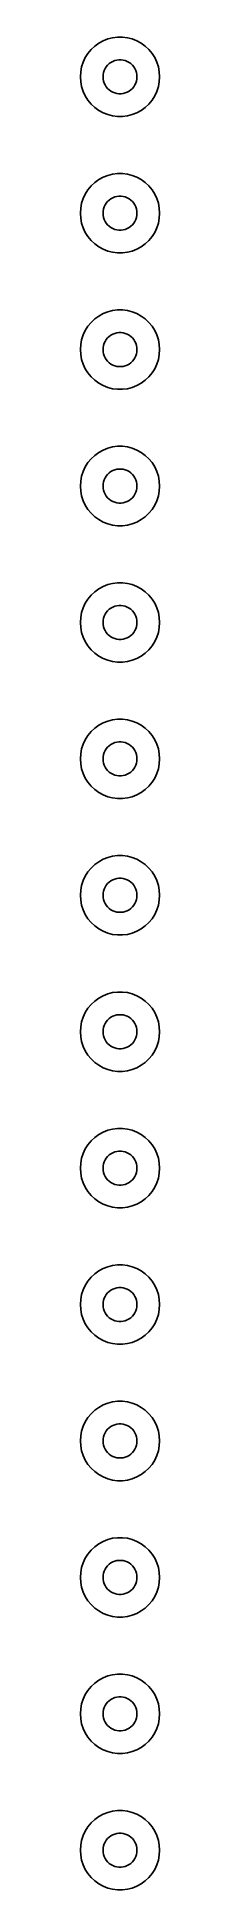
# Model space of a CAD drawing. Header units: metres. Extents: x -7 to 7, y 305 to 631.
import ezdxf

# ---------------------------------------------------------------- set-up
doc = ezdxf.new("R2010")
doc.units = ezdxf.units.M

msp = doc.modelspace()

# ---------------------------------------------------------------- linework, layer by layer
for p, q in [((-4.46196, 629.394), (-5.10277, 628.792)), ((-3.75078, 629.91), (-4.46196, 629.394)), ((-2.98045, 630.334), (-3.75078, 629.91)), ((-2.16312, 630.657), (-2.98045, 630.334)), ((-1.31166, 630.876), (-2.16312, 630.657)), ((-0.439529, 630.986), (-1.31166, 630.876)), ((0.439529, 630.986), (-0.439529, 630.986)), ((1.31166, 630.876), (0.439529, 630.986)), ((2.16312, 630.657), (1.31166, 630.876)), ((2.98045, 630.334), (2.16312, 630.657)), ((3.75078, 629.91), (2.98045, 630.334)), ((4.46196, 629.394), (3.75078, 629.91)), ((5.10277, 628.792), (4.46196, 629.394)), ((-6.50842, 626.577), (-6.78008, 625.741)), ((-6.13414, 627.372), (-6.50842, 626.577)), ((-5.66312, 628.114), (-6.13414, 627.372)), ((-5.10277, 628.792), (-5.66312, 628.114)), ((-2.42705, 625.763), (-2.1869, 626.054)), ((-2.1869, 626.054), (-1.91226, 626.312)), ((-1.91226, 626.312), (-1.60747, 626.533)), ((-1.60747, 626.533), (-1.27733, 626.714)), ((-1.27733, 626.714), (-0.927048, 626.853)), ((-0.927048, 626.853), (-0.562134, 626.947)), ((-0.562134, 626.947), (-0.18837, 626.994)), ((-0.18837, 626.994), (0.18837, 626.994)), ((0.18837, 626.994), (0.562134, 626.947)), ((0.562134, 626.947), (0.927048, 626.853)), ((0.927048, 626.853), (1.27733, 626.714)), ((1.27733, 626.714), (1.60747, 626.533)), ((1.60747, 626.533), (1.91226, 626.312)), ((1.91226, 626.312), (2.1869, 626.054)), ((2.1869, 626.054), (2.42705, 625.763)), ((5.66312, 628.114), (5.10277, 628.792)), ((6.13414, 627.372), (5.66312, 628.114)), ((6.50842, 626.577), (6.13414, 627.372)), ((6.78008, 625.741), (6.50842, 626.577)), ((-6.94479, 624.877), (-7, 624)), ((-7, 624), (-6.94479, 623.123)), ((-6.78008, 625.741), (-6.94479, 624.877)), ((-6.94479, 623.123), (-6.78008, 622.259)), ((-3, 624), (-2.97633, 624.376)), ((-2.97633, 623.624), (-3, 624)), ((-2.97633, 624.376), (-2.90575, 624.746)), ((-2.90575, 623.254), (-2.97633, 623.624)), ((-2.90575, 624.746), (-2.78932, 625.104)), ((-2.78932, 622.896), (-2.90575, 623.254)), ((-2.78932, 625.104), (-2.62891, 625.445)), ((-2.62891, 622.555), (-2.78932, 622.896)), ((-2.62891, 625.445), (-2.42705, 625.763)), ((2.42705, 625.763), (2.62891, 625.445)), ((2.62891, 625.445), (2.78932, 625.104)), ((2.78932, 622.896), (2.62891, 622.555)), ((2.78932, 625.104), (2.90575, 624.746)), ((2.90575, 623.254), (2.78932, 622.896)), ((2.90575, 624.746), (2.97633, 624.376)), ((2.97633, 623.624), (2.90575, 623.254)), ((2.97633, 624.376), (3, 624)), ((3, 624), (2.97633, 623.624)), ((6.94479, 624.877), (6.78008, 625.741)), ((6.78008, 622.259), (6.94479, 623.123)), ((7, 624), (6.94479, 624.877)), ((6.94479, 623.123), (7, 624)), ((-6.78008, 622.259), (-6.50842, 621.423)), ((-6.50842, 621.423), (-6.13414, 620.628)), ((-6.13414, 620.628), (-5.66312, 619.886)), ((-5.66312, 619.886), (-5.10277, 619.208)), ((-2.42705, 622.237), (-2.62891, 622.555)), ((-2.1869, 621.946), (-2.42705, 622.237)), ((-1.91226, 621.688), (-2.1869, 621.946)), ((-1.60747, 621.467), (-1.91226, 621.688)), ((-1.27733, 621.286), (-1.60747, 621.467)), ((-0.927048, 621.147), (-1.27733, 621.286)), ((-0.562134, 621.053), (-0.927048, 621.147)), ((-0.18837, 621.006), (-0.562134, 621.053)), ((0.18837, 621.006), (-0.18837, 621.006)), ((0.562134, 621.053), (0.18837, 621.006)), ((0.927048, 621.147), (0.562134, 621.053)), ((1.27733, 621.286), (0.927048, 621.147)), ((1.60747, 621.467), (1.27733, 621.286)), ((1.91226, 621.688), (1.60747, 621.467)), ((2.1869, 621.946), (1.91226, 621.688)), ((2.42705, 622.237), (2.1869, 621.946)), ((2.62891, 622.555), (2.42705, 622.237)), ((5.10277, 619.208), (5.66312, 619.886)), ((5.66312, 619.886), (6.13414, 620.628)), ((6.13414, 620.628), (6.50842, 621.423)), ((6.50842, 621.423), (6.78008, 622.259)), ((-5.10277, 619.208), (-4.46196, 618.606)), ((-4.46196, 618.606), (-3.75078, 618.09)), ((-3.75078, 618.09), (-2.98045, 617.666)), ((-2.98045, 617.666), (-2.16312, 617.343)), ((-2.16312, 617.343), (-1.31166, 617.124)), ((-1.31166, 617.124), (-0.439529, 617.014)), ((-0.439529, 617.014), (0.439529, 617.014)), ((0.439529, 617.014), (1.31166, 617.124)), ((1.31166, 617.124), (2.16312, 617.343)), ((2.16312, 617.343), (2.98045, 617.666)), ((2.98045, 617.666), (3.75078, 618.09)), ((3.75078, 618.09), (4.46196, 618.606)), ((4.46196, 618.606), (5.10277, 619.208)), ((-2.98045, 606.334), (-3.75078, 605.91)), ((-2.16312, 606.657), (-2.98045, 606.334)), ((-1.31166, 606.876), (-2.16312, 606.657)), ((-0.439529, 606.986), (-1.31166, 606.876)), ((0.439529, 606.986), (-0.439529, 606.986)), ((1.31166, 606.876), (0.439529, 606.986)), ((2.16312, 606.657), (1.31166, 606.876)), ((2.98045, 606.334), (2.16312, 606.657)), ((3.75078, 605.91), (2.98045, 606.334)), ((-6.13414, 603.372), (-6.50842, 602.577)), ((-5.66312, 604.114), (-6.13414, 603.372)), ((-5.10277, 604.792), (-5.66312, 604.114)), ((-4.46196, 605.394), (-5.10277, 604.792)), ((-3.75078, 605.91), (-4.46196, 605.394)), ((4.46196, 605.394), (3.75078, 605.91)), ((5.10277, 604.792), (4.46196, 605.394)), ((5.66312, 604.114), (5.10277, 604.792)), ((6.13414, 603.372), (5.66312, 604.114)), ((6.50842, 602.577), (6.13414, 603.372)), ((-6.94479, 600.877), (-7, 600)), ((-7, 600), (-6.94479, 599.123)), ((-6.78008, 601.741), (-6.94479, 600.877)), ((-6.50842, 602.577), (-6.78008, 601.741)), ((-3, 600), (-2.97633, 600.376)), ((-2.97633, 599.624), (-3, 600)), ((-2.97633, 600.376), (-2.90575, 600.746)), ((-2.90575, 600.746), (-2.78932, 601.104)), ((-2.78932, 601.104), (-2.62891, 601.445)), ((-2.62891, 601.445), (-2.42705, 601.763)), ((-2.42705, 601.763), (-2.1869, 602.054)), ((-2.1869, 602.054), (-1.91226, 602.312)), ((-1.91226, 602.312), (-1.60747, 602.533)), ((-1.60747, 602.533), (-1.27733, 602.714)), ((-1.27733, 602.714), (-0.927048, 602.853)), ((-0.927048, 602.853), (-0.562134, 602.947)), ((-0.562134, 602.947), (-0.18837, 602.994)), ((-0.18837, 602.994), (0.18837, 602.994)), ((0.18837, 602.994), (0.562134, 602.947)), ((0.562134, 602.947), (0.927048, 602.853)), ((0.927048, 602.853), (1.27733, 602.714)), ((1.27733, 602.714), (1.60747, 602.533)), ((1.60747, 602.533), (1.91226, 602.312)), ((1.91226, 602.312), (2.1869, 602.054)), ((2.1869, 602.054), (2.42705, 601.763)), ((2.42705, 601.763), (2.62891, 601.445)), ((2.62891, 601.445), (2.78932, 601.104)), ((2.78932, 601.104), (2.90575, 600.746)), ((2.90575, 600.746), (2.97633, 600.376)), ((2.97633, 600.376), (3, 600)), ((3, 600), (2.97633, 599.624)), ((6.78008, 601.741), (6.50842, 602.577)), ((6.94479, 600.877), (6.78008, 601.741)), ((7, 600), (6.94479, 600.877)), ((6.94479, 599.123), (7, 600)), ((-6.94479, 599.123), (-6.78008, 598.259)), ((-6.78008, 598.259), (-6.50842, 597.423)), ((-6.50842, 597.423), (-6.13414, 596.628)), ((-6.13414, 596.628), (-5.66312, 595.886)), ((-2.90575, 599.254), (-2.97633, 599.624)), ((-2.78932, 598.896), (-2.90575, 599.254)), ((-2.62891, 598.555), (-2.78932, 598.896)), ((-2.42705, 598.237), (-2.62891, 598.555)), ((-2.1869, 597.946), (-2.42705, 598.237)), ((-1.91226, 597.688), (-2.1869, 597.946)), ((-1.60747, 597.467), (-1.91226, 597.688)), ((-1.27733, 597.286), (-1.60747, 597.467)), ((-0.927048, 597.147), (-1.27733, 597.286)), ((-0.562134, 597.053), (-0.927048, 597.147)), ((-0.18837, 597.006), (-0.562134, 597.053)), ((0.18837, 597.006), (-0.18837, 597.006)), ((0.562134, 597.053), (0.18837, 597.006)), ((0.927048, 597.147), (0.562134, 597.053)), ((1.27733, 597.286), (0.927048, 597.147)), ((1.60747, 597.467), (1.27733, 597.286)), ((1.91226, 597.688), (1.60747, 597.467)), ((2.1869, 597.946), (1.91226, 597.688)), ((2.42705, 598.237), (2.1869, 597.946)), ((2.62891, 598.555), (2.42705, 598.237)), ((2.78932, 598.896), (2.62891, 598.555)), ((2.90575, 599.254), (2.78932, 598.896)), ((2.97633, 599.624), (2.90575, 599.254)), ((5.66312, 595.886), (6.13414, 596.628)), ((6.13414, 596.628), (6.50842, 597.423)), ((6.50842, 597.423), (6.78008, 598.259)), ((6.78008, 598.259), (6.94479, 599.123)), ((-5.66312, 595.886), (-5.10277, 595.208)), ((-5.10277, 595.208), (-4.46196, 594.606)), ((-4.46196, 594.606), (-3.75078, 594.09)), ((-3.75078, 594.09), (-2.98045, 593.666)), ((-2.98045, 593.666), (-2.16312, 593.343)), ((-2.16312, 593.343), (-1.31166, 593.124)), ((1.31166, 593.124), (2.16312, 593.343)), ((2.16312, 593.343), (2.98045, 593.666)), ((2.98045, 593.666), (3.75078, 594.09)), ((3.75078, 594.09), (4.46196, 594.606)), ((4.46196, 594.606), (5.10277, 595.208)), ((5.10277, 595.208), (5.66312, 595.886)), ((-1.31166, 593.124), (-0.439529, 593.014)), ((-0.439529, 593.014), (0.439529, 593.014)), ((0.439529, 593.014), (1.31166, 593.124)), ((-5.10277, 580.792), (-5.66312, 580.114)), ((-4.46196, 581.394), (-5.10277, 580.792)), ((-3.75078, 581.91), (-4.46196, 581.394)), ((-2.98045, 582.334), (-3.75078, 581.91)), ((-2.16312, 582.657), (-2.98045, 582.334)), ((-1.31166, 582.876), (-2.16312, 582.657)), ((-0.439529, 582.986), (-1.31166, 582.876)), ((0.439529, 582.986), (-0.439529, 582.986)), ((1.31166, 582.876), (0.439529, 582.986)), ((2.16312, 582.657), (1.31166, 582.876)), ((2.98045, 582.334), (2.16312, 582.657)), ((3.75078, 581.91), (2.98045, 582.334)), ((4.46196, 581.394), (3.75078, 581.91)), ((5.10277, 580.792), (4.46196, 581.394)), ((5.66312, 580.114), (5.10277, 580.792)), ((-6.78008, 577.741), (-6.94479, 576.877)), ((-6.50842, 578.577), (-6.78008, 577.741)), ((-6.13414, 579.372), (-6.50842, 578.577)), ((-5.66312, 580.114), (-6.13414, 579.372)), ((-2.90575, 576.746), (-2.78932, 577.104)), ((-2.78932, 577.104), (-2.62891, 577.445)), ((-2.62891, 577.445), (-2.42705, 577.763)), ((-2.42705, 577.763), (-2.1869, 578.054)), ((-2.1869, 578.054), (-1.91226, 578.312)), ((-1.91226, 578.312), (-1.60747, 578.533)), ((-1.60747, 578.533), (-1.27733, 578.714)), ((-1.27733, 578.714), (-0.927048, 578.853)), ((-0.927048, 578.853), (-0.562134, 578.947)), ((-0.562134, 578.947), (-0.18837, 578.994)), ((-0.18837, 578.994), (0.18837, 578.994)), ((0.18837, 578.994), (0.562134, 578.947)), ((0.562134, 578.947), (0.927048, 578.853)), ((0.927048, 578.853), (1.27733, 578.714)), ((1.27733, 578.714), (1.60747, 578.533)), ((1.60747, 578.533), (1.91226, 578.312)), ((1.91226, 578.312), (2.1869, 578.054)), ((2.1869, 578.054), (2.42705, 577.763)), ((2.42705, 577.763), (2.62891, 577.445)), ((2.62891, 577.445), (2.78932, 577.104)), ((2.78932, 577.104), (2.90575, 576.746)), ((6.13414, 579.372), (5.66312, 580.114)), ((6.50842, 578.577), (6.13414, 579.372)), ((6.78008, 577.741), (6.50842, 578.577)), ((6.94479, 576.877), (6.78008, 577.741)), ((-6.94479, 576.877), (-7, 576)), ((-7, 576), (-6.94479, 575.123)), ((-6.94479, 575.123), (-6.78008, 574.259)), ((-6.78008, 574.259), (-6.50842, 573.423)), ((-3, 576), (-2.97633, 576.376)), ((-2.97633, 575.624), (-3, 576)), ((-2.97633, 576.376), (-2.90575, 576.746)), ((-2.90575, 575.254), (-2.97633, 575.624)), ((-2.78932, 574.896), (-2.90575, 575.254)), ((-2.62891, 574.555), (-2.78932, 574.896)), ((-2.42705, 574.237), (-2.62891, 574.555)), ((-2.1869, 573.946), (-2.42705, 574.237)), ((-1.91226, 573.688), (-2.1869, 573.946)), ((2.1869, 573.946), (1.91226, 573.688)), ((2.42705, 574.237), (2.1869, 573.946)), ((2.62891, 574.555), (2.42705, 574.237)), ((2.78932, 574.896), (2.62891, 574.555)), ((2.90575, 575.254), (2.78932, 574.896)), ((2.90575, 576.746), (2.97633, 576.376)), ((2.97633, 575.624), (2.90575, 575.254)), ((2.97633, 576.376), (3, 576)), ((3, 576), (2.97633, 575.624)), ((6.50842, 573.423), (6.78008, 574.259)), ((6.78008, 574.259), (6.94479, 575.123)), ((7, 576), (6.94479, 576.877)), ((6.94479, 575.123), (7, 576)), ((-6.50842, 573.423), (-6.13414, 572.628)), ((-6.13414, 572.628), (-5.66312, 571.886)), ((-5.66312, 571.886), (-5.10277, 571.208)), ((-5.10277, 571.208), (-4.46196, 570.606)), ((-4.46196, 570.606), (-3.75078, 570.09)), ((-1.60747, 573.467), (-1.91226, 573.688)), ((-1.27733, 573.286), (-1.60747, 573.467)), ((-0.927048, 573.147), (-1.27733, 573.286)), ((-0.562134, 573.053), (-0.927048, 573.147)), ((-0.18837, 573.006), (-0.562134, 573.053)), ((0.18837, 573.006), (-0.18837, 573.006)), ((0.562134, 573.053), (0.18837, 573.006)), ((0.927048, 573.147), (0.562134, 573.053)), ((1.27733, 573.286), (0.927048, 573.147)), ((1.60747, 573.467), (1.27733, 573.286)), ((1.91226, 573.688), (1.60747, 573.467)), ((3.75078, 570.09), (4.46196, 570.606)), ((4.46196, 570.606), (5.10277, 571.208)), ((5.10277, 571.208), (5.66312, 571.886)), ((5.66312, 571.886), (6.13414, 572.628)), ((6.13414, 572.628), (6.50842, 573.423)), ((-3.75078, 570.09), (-2.98045, 569.666)), ((-2.98045, 569.666), (-2.16312, 569.343)), ((-2.16312, 569.343), (-1.31166, 569.124)), ((-1.31166, 569.124), (-0.439529, 569.014)), ((-0.439529, 569.014), (0.439529, 569.014)), ((0.439529, 569.014), (1.31166, 569.124)), ((1.31166, 569.124), (2.16312, 569.343)), ((2.16312, 569.343), (2.98045, 569.666)), ((2.98045, 569.666), (3.75078, 570.09)), ((-3.75078, 557.91), (-4.46196, 557.394)), ((-2.98045, 558.334), (-3.75078, 557.91)), ((-2.16312, 558.657), (-2.98045, 558.334)), ((-1.31166, 558.876), (-2.16312, 558.657)), ((-0.439529, 558.986), (-1.31166, 558.876)), ((0.439529, 558.986), (-0.439529, 558.986)), ((1.31166, 558.876), (0.439529, 558.986)), ((2.16312, 558.657), (1.31166, 558.876)), ((2.98045, 558.334), (2.16312, 558.657)), ((3.75078, 557.91), (2.98045, 558.334)), ((4.46196, 557.394), (3.75078, 557.91)), ((-6.50842, 554.577), (-6.78008, 553.741)), ((-6.13414, 555.372), (-6.50842, 554.577)), ((-5.66312, 556.114), (-6.13414, 555.372)), ((-5.10277, 556.792), (-5.66312, 556.114)), ((-4.46196, 557.394), (-5.10277, 556.792)), ((-2.1869, 554.054), (-1.91226, 554.312)), ((-1.91226, 554.312), (-1.60747, 554.533)), ((-1.60747, 554.533), (-1.27733, 554.714)), ((-1.27733, 554.714), (-0.927048, 554.853)), ((-0.927048, 554.853), (-0.562134, 554.947)), ((-0.562134, 554.947), (-0.18837, 554.994)), ((-0.18837, 554.994), (0.18837, 554.994)), ((0.18837, 554.994), (0.562134, 554.947)), ((0.562134, 554.947), (0.927048, 554.853)), ((0.927048, 554.853), (1.27733, 554.714)), ((1.27733, 554.714), (1.60747, 554.533)), ((1.60747, 554.533), (1.91226, 554.312)), ((1.91226, 554.312), (2.1869, 554.054)), ((5.10277, 556.792), (4.46196, 557.394)), ((5.66312, 556.114), (5.10277, 556.792)), ((6.13414, 555.372), (5.66312, 556.114)), ((6.50842, 554.577), (6.13414, 555.372)), ((6.78008, 553.741), (6.50842, 554.577)), ((-6.94479, 552.877), (-7, 552)), ((-7, 552), (-6.94479, 551.123)), ((-6.78008, 553.741), (-6.94479, 552.877)), ((-6.94479, 551.123), (-6.78008, 550.259)), ((-3, 552), (-2.97633, 552.376)), ((-2.97633, 551.624), (-3, 552)), ((-2.97633, 552.376), (-2.90575, 552.746)), ((-2.90575, 551.254), (-2.97633, 551.624)), ((-2.90575, 552.746), (-2.78932, 553.104)), ((-2.78932, 550.896), (-2.90575, 551.254)), ((-2.78932, 553.104), (-2.62891, 553.445)), ((-2.62891, 550.555), (-2.78932, 550.896)), ((-2.62891, 553.445), (-2.42705, 553.763)), ((-2.42705, 553.763), (-2.1869, 554.054)), ((2.1869, 554.054), (2.42705, 553.763)), ((2.42705, 553.763), (2.62891, 553.445)), ((2.62891, 553.445), (2.78932, 553.104)), ((2.78932, 550.896), (2.62891, 550.555)), ((2.78932, 553.104), (2.90575, 552.746)), ((2.90575, 551.254), (2.78932, 550.896)), ((2.90575, 552.746), (2.97633, 552.376)), ((2.97633, 551.624), (2.90575, 551.254)), ((2.97633, 552.376), (3, 552)), ((3, 552), (2.97633, 551.624)), ((6.94479, 552.877), (6.78008, 553.741)), ((6.78008, 550.259), (6.94479, 551.123)), ((7, 552), (6.94479, 552.877)), ((6.94479, 551.123), (7, 552)), ((-6.78008, 550.259), (-6.50842, 549.423)), ((-6.50842, 549.423), (-6.13414, 548.628)), ((-6.13414, 548.628), (-5.66312, 547.886)), ((-5.66312, 547.886), (-5.10277, 547.208)), ((-2.42705, 550.237), (-2.62891, 550.555)), ((-2.1869, 549.946), (-2.42705, 550.237)), ((-1.91226, 549.688), (-2.1869, 549.946)), ((-1.60747, 549.467), (-1.91226, 549.688)), ((-1.27733, 549.286), (-1.60747, 549.467)), ((-0.927048, 549.147), (-1.27733, 549.286)), ((-0.562134, 549.053), (-0.927048, 549.147)), ((-0.18837, 549.006), (-0.562134, 549.053)), ((0.18837, 549.006), (-0.18837, 549.006)), ((0.562134, 549.053), (0.18837, 549.006)), ((0.927048, 549.147), (0.562134, 549.053)), ((1.27733, 549.286), (0.927048, 549.147)), ((1.60747, 549.467), (1.27733, 549.286)), ((1.91226, 549.688), (1.60747, 549.467)), ((2.1869, 549.946), (1.91226, 549.688)), ((2.42705, 550.237), (2.1869, 549.946)), ((2.62891, 550.555), (2.42705, 550.237)), ((5.10277, 547.208), (5.66312, 547.886)), ((5.66312, 547.886), (6.13414, 548.628)), ((6.13414, 548.628), (6.50842, 549.423)), ((6.50842, 549.423), (6.78008, 550.259)), ((-5.10277, 547.208), (-4.46196, 546.606)), ((-4.46196, 546.606), (-3.75078, 546.09)), ((-3.75078, 546.09), (-2.98045, 545.666)), ((-2.98045, 545.666), (-2.16312, 545.343)), ((-2.16312, 545.343), (-1.31166, 545.124)), ((-1.31166, 545.124), (-0.439529, 545.014)), ((-0.439529, 545.014), (0.439529, 545.014)), ((0.439529, 545.014), (1.31166, 545.124)), ((1.31166, 545.124), (2.16312, 545.343)), ((2.16312, 545.343), (2.98045, 545.666)), ((2.98045, 545.666), (3.75078, 546.09)), ((3.75078, 546.09), (4.46196, 546.606)), ((4.46196, 546.606), (5.10277, 547.208)), ((-2.16312, 534.657), (-2.98045, 534.334)), ((-1.31166, 534.876), (-2.16312, 534.657)), ((-0.439529, 534.986), (-1.31166, 534.876)), ((0.439529, 534.986), (-0.439529, 534.986)), ((1.31166, 534.876), (0.439529, 534.986)), ((2.16312, 534.657), (1.31166, 534.876)), ((2.98045, 534.334), (2.16312, 534.657)), ((-6.13414, 531.372), (-6.50842, 530.577)), ((-5.66312, 532.114), (-6.13414, 531.372)), ((-5.10277, 532.792), (-5.66312, 532.114)), ((-4.46196, 533.394), (-5.10277, 532.792)), ((-3.75078, 533.91), (-4.46196, 533.394)), ((-2.98045, 534.334), (-3.75078, 533.91)), ((3.75078, 533.91), (2.98045, 534.334)), ((4.46196, 533.394), (3.75078, 533.91)), ((5.10277, 532.792), (4.46196, 533.394)), ((5.66312, 532.114), (5.10277, 532.792)), ((6.13414, 531.372), (5.66312, 532.114)), ((6.50842, 530.577), (6.13414, 531.372)), ((-6.94479, 528.877), (-7, 528)), ((-6.78008, 529.741), (-6.94479, 528.877)), ((-6.50842, 530.577), (-6.78008, 529.741)), ((-3, 528), (-2.97633, 528.376)), ((-2.97633, 528.376), (-2.90575, 528.746)), ((-2.90575, 528.746), (-2.78932, 529.104)), ((-2.78932, 529.104), (-2.62891, 529.445)), ((-2.62891, 529.445), (-2.42705, 529.763)), ((-2.42705, 529.763), (-2.1869, 530.054)), ((-2.1869, 530.054), (-1.91226, 530.312)), ((-1.91226, 530.312), (-1.60747, 530.533)), ((-1.60747, 530.533), (-1.27733, 530.714)), ((-1.27733, 530.714), (-0.927048, 530.853)), ((-0.927048, 530.853), (-0.562134, 530.947)), ((-0.562134, 530.947), (-0.18837, 530.994)), ((-0.18837, 530.994), (0.18837, 530.994)), ((0.18837, 530.994), (0.562134, 530.947)), ((0.562134, 530.947), (0.927048, 530.853)), ((0.927048, 530.853), (1.27733, 530.714)), ((1.27733, 530.714), (1.60747, 530.533)), ((1.60747, 530.533), (1.91226, 530.312)), ((1.91226, 530.312), (2.1869, 530.054)), ((2.1869, 530.054), (2.42705, 529.763)), ((2.42705, 529.763), (2.62891, 529.445)), ((2.62891, 529.445), (2.78932, 529.104)), ((2.78932, 529.104), (2.90575, 528.746)), ((2.90575, 528.746), (2.97633, 528.376)), ((2.97633, 528.376), (3, 528)), ((6.78008, 529.741), (6.50842, 530.577)), ((6.94479, 528.877), (6.78008, 529.741)), ((7, 528), (6.94479, 528.877)), ((-7, 528), (-6.94479, 527.123)), ((-6.94479, 527.123), (-6.78008, 526.259)), ((-6.78008, 526.259), (-6.50842, 525.423)), ((-6.50842, 525.423), (-6.13414, 524.628)), ((-2.97633, 527.624), (-3, 528)), ((-2.90575, 527.254), (-2.97633, 527.624)), ((-2.78932, 526.896), (-2.90575, 527.254)), ((-2.62891, 526.555), (-2.78932, 526.896)), ((-2.42705, 526.237), (-2.62891, 526.555)), ((-2.1869, 525.946), (-2.42705, 526.237)), ((-1.91226, 525.688), (-2.1869, 525.946)), ((-1.60747, 525.467), (-1.91226, 525.688)), ((-1.27733, 525.286), (-1.60747, 525.467)), ((-0.927048, 525.147), (-1.27733, 525.286)), ((-0.562134, 525.053), (-0.927048, 525.147)), ((-0.18837, 525.006), (-0.562134, 525.053)), ((0.18837, 525.006), (-0.18837, 525.006)), ((0.562134, 525.053), (0.18837, 525.006)), ((0.927048, 525.147), (0.562134, 525.053)), ((1.27733, 525.286), (0.927048, 525.147)), ((1.60747, 525.467), (1.27733, 525.286)), ((1.91226, 525.688), (1.60747, 525.467)), ((2.1869, 525.946), (1.91226, 525.688)), ((2.42705, 526.237), (2.1869, 525.946)), ((2.62891, 526.555), (2.42705, 526.237)), ((2.78932, 526.896), (2.62891, 526.555)), ((2.90575, 527.254), (2.78932, 526.896)), ((2.97633, 527.624), (2.90575, 527.254)), ((3, 528), (2.97633, 527.624)), ((6.13414, 524.628), (6.50842, 525.423)), ((6.50842, 525.423), (6.78008, 526.259)), ((6.78008, 526.259), (6.94479, 527.123)), ((6.94479, 527.123), (7, 528)), ((-6.13414, 524.628), (-5.66312, 523.886)), ((-5.66312, 523.886), (-5.10277, 523.208)), ((-5.10277, 523.208), (-4.46196, 522.606)), ((-4.46196, 522.606), (-3.75078, 522.09)), ((-3.75078, 522.09), (-2.98045, 521.666)), ((-2.98045, 521.666), (-2.16312, 521.343)), ((2.16312, 521.343), (2.98045, 521.666)), ((2.98045, 521.666), (3.75078, 522.09)), ((3.75078, 522.09), (4.46196, 522.606)), ((4.46196, 522.606), (5.10277, 523.208)), ((5.10277, 523.208), (5.66312, 523.886)), ((5.66312, 523.886), (6.13414, 524.628)), ((-2.16312, 521.343), (-1.31166, 521.124)), ((-1.31166, 521.124), (-0.439529, 521.014)), ((-0.439529, 521.014), (0.439529, 521.014)), ((0.439529, 521.014), (1.31166, 521.124)), ((1.31166, 521.124), (2.16312, 521.343)), ((-5.10277, 508.792), (-5.66312, 508.114)), ((-4.46196, 509.394), (-5.10277, 508.792)), ((-3.75078, 509.91), (-4.46196, 509.394)), ((-2.98045, 510.334), (-3.75078, 509.91)), ((-2.16312, 510.657), (-2.98045, 510.334)), ((-1.31166, 510.876), (-2.16312, 510.657)), ((-0.439529, 510.986), (-1.31166, 510.876)), ((0.439529, 510.986), (-0.439529, 510.986)), ((1.31166, 510.876), (0.439529, 510.986)), ((2.16312, 510.657), (1.31166, 510.876)), ((2.98045, 510.334), (2.16312, 510.657)), ((3.75078, 509.91), (2.98045, 510.334)), ((4.46196, 509.394), (3.75078, 509.91)), ((5.10277, 508.792), (4.46196, 509.394)), ((5.66312, 508.114), (5.10277, 508.792)), ((-6.78008, 505.741), (-6.94479, 504.877)), ((-6.50842, 506.577), (-6.78008, 505.741)), ((-6.13414, 507.372), (-6.50842, 506.577)), ((-5.66312, 508.114), (-6.13414, 507.372)), ((-2.78932, 505.104), (-2.62891, 505.445)), ((-2.62891, 505.445), (-2.42705, 505.763)), ((-2.42705, 505.763), (-2.1869, 506.054)), ((-2.1869, 506.054), (-1.91226, 506.312)), ((-1.91226, 506.312), (-1.60747, 506.533)), ((-1.60747, 506.533), (-1.27733, 506.714)), ((-1.27733, 506.714), (-0.927048, 506.853)), ((-0.927048, 506.853), (-0.562134, 506.947)), ((-0.562134, 506.947), (-0.18837, 506.994)), ((-0.18837, 506.994), (0.18837, 506.994)), ((0.18837, 506.994), (0.562134, 506.947)), ((0.562134, 506.947), (0.927048, 506.853)), ((0.927048, 506.853), (1.27733, 506.714)), ((1.27733, 506.714), (1.60747, 506.533)), ((1.60747, 506.533), (1.91226, 506.312)), ((1.91226, 506.312), (2.1869, 506.054)), ((2.1869, 506.054), (2.42705, 505.763)), ((2.42705, 505.763), (2.62891, 505.445)), ((2.62891, 505.445), (2.78932, 505.104)), ((6.13414, 507.372), (5.66312, 508.114)), ((6.50842, 506.577), (6.13414, 507.372)), ((6.78008, 505.741), (6.50842, 506.577)), ((6.94479, 504.877), (6.78008, 505.741)), ((-6.94479, 504.877), (-7, 504)), ((-7, 504), (-6.94479, 503.123)), ((-6.94479, 503.123), (-6.78008, 502.259)), ((-6.78008, 502.259), (-6.50842, 501.423)), ((-3, 504), (-2.97633, 504.376)), ((-2.97633, 503.624), (-3, 504)), ((-2.97633, 504.376), (-2.90575, 504.746)), ((-2.90575, 503.254), (-2.97633, 503.624)), ((-2.90575, 504.746), (-2.78932, 505.104)), ((-2.78932, 502.896), (-2.90575, 503.254)), ((-2.62891, 502.555), (-2.78932, 502.896)), ((-2.42705, 502.237), (-2.62891, 502.555)), ((-2.1869, 501.946), (-2.42705, 502.237)), ((2.42705, 502.237), (2.1869, 501.946)), ((2.62891, 502.555), (2.42705, 502.237)), ((2.78932, 502.896), (2.62891, 502.555)), ((2.78932, 505.104), (2.90575, 504.746)), ((2.90575, 503.254), (2.78932, 502.896)), ((2.90575, 504.746), (2.97633, 504.376)), ((2.97633, 503.624), (2.90575, 503.254)), ((2.97633, 504.376), (3, 504)), ((3, 504), (2.97633, 503.624)), ((6.50842, 501.423), (6.78008, 502.259)), ((6.78008, 502.259), (6.94479, 503.123)), ((7, 504), (6.94479, 504.877)), ((6.94479, 503.123), (7, 504)), ((-6.50842, 501.423), (-6.13414, 500.628)), ((-6.13414, 500.628), (-5.66312, 499.886)), ((-5.66312, 499.886), (-5.10277, 499.208)), ((-5.10277, 499.208), (-4.46196, 498.606)), ((-1.91226, 501.688), (-2.1869, 501.946)), ((-1.60747, 501.467), (-1.91226, 501.688)), ((-1.27733, 501.286), (-1.60747, 501.467)), ((-0.927048, 501.147), (-1.27733, 501.286)), ((-0.562134, 501.053), (-0.927048, 501.147)), ((-0.18837, 501.006), (-0.562134, 501.053)), ((0.18837, 501.006), (-0.18837, 501.006)), ((0.562134, 501.053), (0.18837, 501.006)), ((0.927048, 501.147), (0.562134, 501.053)), ((1.27733, 501.286), (0.927048, 501.147)), ((1.60747, 501.467), (1.27733, 501.286)), ((1.91226, 501.688), (1.60747, 501.467)), ((2.1869, 501.946), (1.91226, 501.688)), ((4.46196, 498.606), (5.10277, 499.208)), ((5.10277, 499.208), (5.66312, 499.886)), ((5.66312, 499.886), (6.13414, 500.628)), ((6.13414, 500.628), (6.50842, 501.423)), ((-4.46196, 498.606), (-3.75078, 498.09)), ((-3.75078, 498.09), (-2.98045, 497.666)), ((-2.98045, 497.666), (-2.16312, 497.343)), ((-2.16312, 497.343), (-1.31166, 497.124)), ((-1.31166, 497.124), (-0.439529, 497.014)), ((-0.439529, 497.014), (0.439529, 497.014)), ((0.439529, 497.014), (1.31166, 497.124)), ((1.31166, 497.124), (2.16312, 497.343)), ((2.16312, 497.343), (2.98045, 497.666)), ((2.98045, 497.666), (3.75078, 498.09)), ((3.75078, 498.09), (4.46196, 498.606)), ((-3.75078, 485.91), (-4.46196, 485.394)), ((-2.98045, 486.334), (-3.75078, 485.91)), ((-2.16312, 486.657), (-2.98045, 486.334)), ((-1.31166, 486.876), (-2.16312, 486.657)), ((-0.439529, 486.986), (-1.31166, 486.876)), ((0.439529, 486.986), (-0.439529, 486.986)), ((1.31166, 486.876), (0.439529, 486.986)), ((2.16312, 486.657), (1.31166, 486.876)), ((2.98045, 486.334), (2.16312, 486.657)), ((3.75078, 485.91), (2.98045, 486.334)), ((4.46196, 485.394), (3.75078, 485.91)), ((-6.50842, 482.577), (-6.78008, 481.741)), ((-6.13414, 483.372), (-6.50842, 482.577)), ((-5.66312, 484.114), (-6.13414, 483.372)), ((-5.10277, 484.792), (-5.66312, 484.114)), ((-4.46196, 485.394), (-5.10277, 484.792)), ((-1.91226, 482.312), (-1.60747, 482.533)), ((-1.60747, 482.533), (-1.27733, 482.714)), ((-1.27733, 482.714), (-0.927048, 482.853)), ((-0.927048, 482.853), (-0.562134, 482.947)), ((-0.562134, 482.947), (-0.18837, 482.994)), ((-0.18837, 482.994), (0.18837, 482.994)), ((0.18837, 482.994), (0.562134, 482.947)), ((0.562134, 482.947), (0.927048, 482.853)), ((0.927048, 482.853), (1.27733, 482.714)), ((1.27733, 482.714), (1.60747, 482.533)), ((1.60747, 482.533), (1.91226, 482.312)), ((5.10277, 484.792), (4.46196, 485.394)), ((5.66312, 484.114), (5.10277, 484.792)), ((6.13414, 483.372), (5.66312, 484.114)), ((6.50842, 482.577), (6.13414, 483.372)), ((6.78008, 481.741), (6.50842, 482.577)), ((-6.94479, 480.877), (-7, 480)), ((-7, 480), (-6.94479, 479.123)), ((-6.78008, 481.741), (-6.94479, 480.877)), ((-3, 480), (-2.97633, 480.376)), ((-2.97633, 479.624), (-3, 480)), ((-2.97633, 480.376), (-2.90575, 480.746)), ((-2.90575, 479.254), (-2.97633, 479.624)), ((-2.90575, 480.746), (-2.78932, 481.104)), ((-2.78932, 478.896), (-2.90575, 479.254)), ((-2.78932, 481.104), (-2.62891, 481.445)), ((-2.62891, 481.445), (-2.42705, 481.763)), ((-2.42705, 481.763), (-2.1869, 482.054)), ((-2.1869, 482.054), (-1.91226, 482.312)), ((1.91226, 482.312), (2.1869, 482.054)), ((2.1869, 482.054), (2.42705, 481.763)), ((2.42705, 481.763), (2.62891, 481.445)), ((2.62891, 481.445), (2.78932, 481.104)), ((2.78932, 481.104), (2.90575, 480.746)), ((2.90575, 479.254), (2.78932, 478.896)), ((2.90575, 480.746), (2.97633, 480.376)), ((2.97633, 479.624), (2.90575, 479.254)), ((2.97633, 480.376), (3, 480)), ((3, 480), (2.97633, 479.624)), ((6.94479, 480.877), (6.78008, 481.741)), ((7, 480), (6.94479, 480.877)), ((6.94479, 479.123), (7, 480)), ((-6.94479, 479.123), (-6.78008, 478.259)), ((-6.78008, 478.259), (-6.50842, 477.423)), ((-6.50842, 477.423), (-6.13414, 476.628)), ((-6.13414, 476.628), (-5.66312, 475.886)), ((-2.62891, 478.555), (-2.78932, 478.896)), ((-2.42705, 478.237), (-2.62891, 478.555)), ((-2.1869, 477.946), (-2.42705, 478.237)), ((-1.91226, 477.688), (-2.1869, 477.946)), ((-1.60747, 477.467), (-1.91226, 477.688)), ((-1.27733, 477.286), (-1.60747, 477.467)), ((-0.927048, 477.147), (-1.27733, 477.286)), ((-0.562134, 477.053), (-0.927048, 477.147)), ((-0.18837, 477.006), (-0.562134, 477.053)), ((0.18837, 477.006), (-0.18837, 477.006)), ((0.562134, 477.053), (0.18837, 477.006)), ((0.927048, 477.147), (0.562134, 477.053)), ((1.27733, 477.286), (0.927048, 477.147)), ((1.60747, 477.467), (1.27733, 477.286)), ((1.91226, 477.688), (1.60747, 477.467)), ((2.1869, 477.946), (1.91226, 477.688)), ((2.42705, 478.237), (2.1869, 477.946)), ((2.62891, 478.555), (2.42705, 478.237)), ((2.78932, 478.896), (2.62891, 478.555)), ((5.66312, 475.886), (6.13414, 476.628)), ((6.13414, 476.628), (6.50842, 477.423)), ((6.50842, 477.423), (6.78008, 478.259)), ((6.78008, 478.259), (6.94479, 479.123)), ((-5.66312, 475.886), (-5.10277, 475.208)), ((-5.10277, 475.208), (-4.46196, 474.606)), ((-4.46196, 474.606), (-3.75078, 474.09)), ((-3.75078, 474.09), (-2.98045, 473.666)), ((-2.98045, 473.666), (-2.16312, 473.343)), ((-2.16312, 473.343), (-1.31166, 473.124)), ((-1.31166, 473.124), (-0.439529, 473.014)), ((-0.439529, 473.014), (0.439529, 473.014)), ((0.439529, 473.014), (1.31166, 473.124)), ((1.31166, 473.124), (2.16312, 473.343)), ((2.16312, 473.343), (2.98045, 473.666)), ((2.98045, 473.666), (3.75078, 474.09)), ((3.75078, 474.09), (4.46196, 474.606)), ((4.46196, 474.606), (5.10277, 475.208)), ((5.10277, 475.208), (5.66312, 475.886)), ((-0.439529, 462.986), (-1.31166, 462.876)), ((0.439529, 462.986), (-0.439529, 462.986)), ((1.31166, 462.876), (0.439529, 462.986)), ((-5.66312, 460.114), (-6.13414, 459.372)), ((-5.10277, 460.792), (-5.66312, 460.114)), ((-4.46196, 461.394), (-5.10277, 460.792)), ((-3.75078, 461.91), (-4.46196, 461.394)), ((-2.98045, 462.334), (-3.75078, 461.91)), ((-2.16312, 462.657), (-2.98045, 462.334)), ((-1.31166, 462.876), (-2.16312, 462.657)), ((2.16312, 462.657), (1.31166, 462.876)), ((2.98045, 462.334), (2.16312, 462.657)), ((3.75078, 461.91), (2.98045, 462.334)), ((4.46196, 461.394), (3.75078, 461.91)), ((5.10277, 460.792), (4.46196, 461.394)), ((5.66312, 460.114), (5.10277, 460.792)), ((6.13414, 459.372), (5.66312, 460.114)), ((-6.94479, 456.877), (-7, 456)), ((-6.78008, 457.741), (-6.94479, 456.877)), ((-6.50842, 458.577), (-6.78008, 457.741)), ((-6.13414, 459.372), (-6.50842, 458.577)), ((-3, 456), (-2.97633, 456.376)), ((-2.97633, 456.376), (-2.90575, 456.746)), ((-2.90575, 456.746), (-2.78932, 457.104)), ((-2.78932, 457.104), (-2.62891, 457.445)), ((-2.62891, 457.445), (-2.42705, 457.763)), ((-2.42705, 457.763), (-2.1869, 458.054)), ((-2.1869, 458.054), (-1.91226, 458.312)), ((-1.91226, 458.312), (-1.60747, 458.533)), ((-1.60747, 458.533), (-1.27733, 458.714)), ((-1.27733, 458.714), (-0.927048, 458.853)), ((-0.927048, 458.853), (-0.562134, 458.947)), ((-0.562134, 458.947), (-0.18837, 458.994)), ((-0.18837, 458.994), (0.18837, 458.994)), ((0.18837, 458.994), (0.562134, 458.947)), ((0.562134, 458.947), (0.927048, 458.853)), ((0.927048, 458.853), (1.27733, 458.714)), ((1.27733, 458.714), (1.60747, 458.533)), ((1.60747, 458.533), (1.91226, 458.312)), ((1.91226, 458.312), (2.1869, 458.054)), ((2.1869, 458.054), (2.42705, 457.763)), ((2.42705, 457.763), (2.62891, 457.445)), ((2.62891, 457.445), (2.78932, 457.104)), ((2.78932, 457.104), (2.90575, 456.746)), ((2.90575, 456.746), (2.97633, 456.376)), ((2.97633, 456.376), (3, 456)), ((6.50842, 458.577), (6.13414, 459.372)), ((6.78008, 457.741), (6.50842, 458.577)), ((6.94479, 456.877), (6.78008, 457.741)), ((7, 456), (6.94479, 456.877)), ((-7, 456), (-6.94479, 455.123)), ((-6.94479, 455.123), (-6.78008, 454.259)), ((-6.78008, 454.259), (-6.50842, 453.423)), ((-6.50842, 453.423), (-6.13414, 452.628)), ((-2.97633, 455.624), (-3, 456)), ((-2.90575, 455.254), (-2.97633, 455.624)), ((-2.78932, 454.896), (-2.90575, 455.254)), ((-2.62891, 454.555), (-2.78932, 454.896)), ((-2.42705, 454.237), (-2.62891, 454.555)), ((-2.1869, 453.946), (-2.42705, 454.237)), ((-1.91226, 453.688), (-2.1869, 453.946)), ((-1.60747, 453.467), (-1.91226, 453.688)), ((-1.27733, 453.286), (-1.60747, 453.467)), ((-0.927048, 453.147), (-1.27733, 453.286)), ((-0.562134, 453.053), (-0.927048, 453.147)), ((0.927048, 453.147), (0.562134, 453.053)), ((1.27733, 453.286), (0.927048, 453.147)), ((1.60747, 453.467), (1.27733, 453.286)), ((1.91226, 453.688), (1.60747, 453.467)), ((2.1869, 453.946), (1.91226, 453.688)), ((2.42705, 454.237), (2.1869, 453.946)), ((2.62891, 454.555), (2.42705, 454.237)), ((2.78932, 454.896), (2.62891, 454.555)), ((2.90575, 455.254), (2.78932, 454.896)), ((2.97633, 455.624), (2.90575, 455.254)), ((3, 456), (2.97633, 455.624)), ((6.13414, 452.628), (6.50842, 453.423)), ((6.50842, 453.423), (6.78008, 454.259)), ((6.78008, 454.259), (6.94479, 455.123)), ((6.94479, 455.123), (7, 456)), ((-6.13414, 452.628), (-5.66312, 451.886)), ((-5.66312, 451.886), (-5.10277, 451.208)), ((-5.10277, 451.208), (-4.46196, 450.606)), ((-4.46196, 450.606), (-3.75078, 450.09)), ((-3.75078, 450.09), (-2.98045, 449.666)), ((-0.18837, 453.006), (-0.562134, 453.053)), ((0.18837, 453.006), (-0.18837, 453.006)), ((0.562134, 453.053), (0.18837, 453.006)), ((2.98045, 449.666), (3.75078, 450.09)), ((3.75078, 450.09), (4.46196, 450.606)), ((4.46196, 450.606), (5.10277, 451.208)), ((5.10277, 451.208), (5.66312, 451.886)), ((5.66312, 451.886), (6.13414, 452.628)), ((-2.98045, 449.666), (-2.16312, 449.343)), ((-2.16312, 449.343), (-1.31166, 449.124)), ((-1.31166, 449.124), (-0.439529, 449.014)), ((-0.439529, 449.014), (0.439529, 449.014)), ((0.439529, 449.014), (1.31166, 449.124)), ((1.31166, 449.124), (2.16312, 449.343)), ((2.16312, 449.343), (2.98045, 449.666)), ((-4.46196, 437.394), (-5.10277, 436.792)), ((-3.75078, 437.91), (-4.46196, 437.394)), ((-2.98045, 438.334), (-3.75078, 437.91)), ((-2.16312, 438.657), (-2.98045, 438.334)), ((-1.31166, 438.876), (-2.16312, 438.657)), ((-0.439529, 438.986), (-1.31166, 438.876)), ((0.439529, 438.986), (-0.439529, 438.986)), ((1.31166, 438.876), (0.439529, 438.986)), ((2.16312, 438.657), (1.31166, 438.876)), ((2.98045, 438.334), (2.16312, 438.657)), ((3.75078, 437.91), (2.98045, 438.334)), ((4.46196, 437.394), (3.75078, 437.91)), ((5.10277, 436.792), (4.46196, 437.394)), ((-6.78008, 433.741), (-6.94479, 432.877)), ((-6.50842, 434.577), (-6.78008, 433.741)), ((-6.13414, 435.372), (-6.50842, 434.577)), ((-5.66312, 436.114), (-6.13414, 435.372)), ((-5.10277, 436.792), (-5.66312, 436.114)), ((-2.62891, 433.445), (-2.42705, 433.763)), ((-2.42705, 433.763), (-2.1869, 434.054)), ((-2.1869, 434.054), (-1.91226, 434.312)), ((-1.91226, 434.312), (-1.60747, 434.533)), ((-1.60747, 434.533), (-1.27733, 434.714)), ((-1.27733, 434.714), (-0.927048, 434.853)), ((-0.927048, 434.853), (-0.562134, 434.947)), ((-0.562134, 434.947), (-0.18837, 434.994)), ((-0.18837, 434.994), (0.18837, 434.994)), ((0.18837, 434.994), (0.562134, 434.947)), ((0.562134, 434.947), (0.927048, 434.853)), ((0.927048, 434.853), (1.27733, 434.714)), ((1.27733, 434.714), (1.60747, 434.533)), ((1.60747, 434.533), (1.91226, 434.312)), ((1.91226, 434.312), (2.1869, 434.054)), ((2.1869, 434.054), (2.42705, 433.763)), ((2.42705, 433.763), (2.62891, 433.445)), ((5.66312, 436.114), (5.10277, 436.792)), ((6.13414, 435.372), (5.66312, 436.114)), ((6.50842, 434.577), (6.13414, 435.372)), ((6.78008, 433.741), (6.50842, 434.577)), ((6.94479, 432.877), (6.78008, 433.741)), ((-6.94479, 432.877), (-7, 432)), ((-7, 432), (-6.94479, 431.123)), ((-6.94479, 431.123), (-6.78008, 430.259)), ((-3, 432), (-2.97633, 432.376)), ((-2.97633, 431.624), (-3, 432)), ((-2.97633, 432.376), (-2.90575, 432.746)), ((-2.90575, 431.254), (-2.97633, 431.624)), ((-2.90575, 432.746), (-2.78932, 433.104)), ((-2.78932, 430.896), (-2.90575, 431.254)), ((-2.78932, 433.104), (-2.62891, 433.445)), ((-2.62891, 430.555), (-2.78932, 430.896)), ((-2.42705, 430.237), (-2.62891, 430.555)), ((2.62891, 430.555), (2.42705, 430.237)), ((2.62891, 433.445), (2.78932, 433.104)), ((2.78932, 430.896), (2.62891, 430.555)), ((2.78932, 433.104), (2.90575, 432.746)), ((2.90575, 431.254), (2.78932, 430.896)), ((2.90575, 432.746), (2.97633, 432.376)), ((2.97633, 431.624), (2.90575, 431.254)), ((2.97633, 432.376), (3, 432)), ((3, 432), (2.97633, 431.624)), ((6.78008, 430.259), (6.94479, 431.123)), ((7, 432), (6.94479, 432.877)), ((6.94479, 431.123), (7, 432)), ((-6.78008, 430.259), (-6.50842, 429.423)), ((-6.50842, 429.423), (-6.13414, 428.628)), ((-6.13414, 428.628), (-5.66312, 427.886)), ((-5.66312, 427.886), (-5.10277, 427.208)), ((-5.10277, 427.208), (-4.46196, 426.606)), ((-2.1869, 429.946), (-2.42705, 430.237)), ((-1.91226, 429.688), (-2.1869, 429.946)), ((-1.60747, 429.467), (-1.91226, 429.688)), ((-1.27733, 429.286), (-1.60747, 429.467)), ((-0.927048, 429.147), (-1.27733, 429.286)), ((-0.562134, 429.053), (-0.927048, 429.147)), ((-0.18837, 429.006), (-0.562134, 429.053)), ((0.18837, 429.006), (-0.18837, 429.006)), ((0.562134, 429.053), (0.18837, 429.006)), ((0.927048, 429.147), (0.562134, 429.053)), ((1.27733, 429.286), (0.927048, 429.147)), ((1.60747, 429.467), (1.27733, 429.286)), ((1.91226, 429.688), (1.60747, 429.467)), ((2.1869, 429.946), (1.91226, 429.688)), ((2.42705, 430.237), (2.1869, 429.946)), ((4.46196, 426.606), (5.10277, 427.208)), ((5.10277, 427.208), (5.66312, 427.886)), ((5.66312, 427.886), (6.13414, 428.628)), ((6.13414, 428.628), (6.50842, 429.423)), ((6.50842, 429.423), (6.78008, 430.259)), ((-4.46196, 426.606), (-3.75078, 426.09)), ((-3.75078, 426.09), (-2.98045, 425.666)), ((-2.98045, 425.666), (-2.16312, 425.343)), ((-2.16312, 425.343), (-1.31166, 425.124)), ((-1.31166, 425.124), (-0.439529, 425.014)), ((-0.439529, 425.014), (0.439529, 425.014)), ((0.439529, 425.014), (1.31166, 425.124)), ((1.31166, 425.124), (2.16312, 425.343)), ((2.16312, 425.343), (2.98045, 425.666)), ((2.98045, 425.666), (3.75078, 426.09)), ((3.75078, 426.09), (4.46196, 426.606)), ((-2.98045, 414.334), (-3.75078, 413.91)), ((-2.16312, 414.657), (-2.98045, 414.334)), ((-1.31166, 414.876), (-2.16312, 414.657)), ((-0.439529, 414.986), (-1.31166, 414.876)), ((0.439529, 414.986), (-0.439529, 414.986)), ((1.31166, 414.876), (0.439529, 414.986)), ((2.16312, 414.657), (1.31166, 414.876)), ((2.98045, 414.334), (2.16312, 414.657)), ((3.75078, 413.91), (2.98045, 414.334)), ((-6.13414, 411.372), (-6.50842, 410.577)), ((-5.66312, 412.114), (-6.13414, 411.372)), ((-5.10277, 412.792), (-5.66312, 412.114)), ((-4.46196, 413.394), (-5.10277, 412.792)), ((-3.75078, 413.91), (-4.46196, 413.394)), ((-1.27733, 410.714), (-0.927048, 410.853)), ((-0.927048, 410.853), (-0.562134, 410.947)), ((-0.562134, 410.947), (-0.18837, 410.994)), ((-0.18837, 410.994), (0.18837, 410.994)), ((0.18837, 410.994), (0.562134, 410.947)), ((0.562134, 410.947), (0.927048, 410.853)), ((0.927048, 410.853), (1.27733, 410.714)), ((4.46196, 413.394), (3.75078, 413.91)), ((5.10277, 412.792), (4.46196, 413.394)), ((5.66312, 412.114), (5.10277, 412.792)), ((6.13414, 411.372), (5.66312, 412.114)), ((6.50842, 410.577), (6.13414, 411.372)), ((-6.94479, 408.877), (-7, 408)), ((-7, 408), (-6.94479, 407.123)), ((-6.78008, 409.741), (-6.94479, 408.877)), ((-6.50842, 410.577), (-6.78008, 409.741)), ((-3, 408), (-2.97633, 408.376)), ((-2.97633, 407.624), (-3, 408)), ((-2.97633, 408.376), (-2.90575, 408.746)), ((-2.90575, 407.254), (-2.97633, 407.624)), ((-2.90575, 408.746), (-2.78932, 409.104)), ((-2.78932, 409.104), (-2.62891, 409.445)), ((-2.62891, 409.445), (-2.42705, 409.763)), ((-2.42705, 409.763), (-2.1869, 410.054)), ((-2.1869, 410.054), (-1.91226, 410.312)), ((-1.91226, 410.312), (-1.60747, 410.533)), ((-1.60747, 410.533), (-1.27733, 410.714)), ((1.27733, 410.714), (1.60747, 410.533)), ((1.60747, 410.533), (1.91226, 410.312)), ((1.91226, 410.312), (2.1869, 410.054)), ((2.1869, 410.054), (2.42705, 409.763)), ((2.42705, 409.763), (2.62891, 409.445)), ((2.62891, 409.445), (2.78932, 409.104)), ((2.78932, 409.104), (2.90575, 408.746)), ((2.90575, 408.746), (2.97633, 408.376)), ((2.97633, 407.624), (2.90575, 407.254)), ((2.97633, 408.376), (3, 408)), ((3, 408), (2.97633, 407.624)), ((6.78008, 409.741), (6.50842, 410.577)), ((6.94479, 408.877), (6.78008, 409.741)), ((7, 408), (6.94479, 408.877)), ((6.94479, 407.123), (7, 408)), ((-6.94479, 407.123), (-6.78008, 406.259)), ((-6.78008, 406.259), (-6.50842, 405.423)), ((-6.50842, 405.423), (-6.13414, 404.628)), ((-6.13414, 404.628), (-5.66312, 403.886)), ((-2.78932, 406.896), (-2.90575, 407.254)), ((-2.62891, 406.555), (-2.78932, 406.896)), ((-2.42705, 406.237), (-2.62891, 406.555)), ((-2.1869, 405.946), (-2.42705, 406.237)), ((-1.91226, 405.688), (-2.1869, 405.946)), ((-1.60747, 405.467), (-1.91226, 405.688)), ((-1.27733, 405.286), (-1.60747, 405.467)), ((-0.927048, 405.147), (-1.27733, 405.286)), ((-0.562134, 405.053), (-0.927048, 405.147)), ((-0.18837, 405.006), (-0.562134, 405.053)), ((0.18837, 405.006), (-0.18837, 405.006)), ((0.562134, 405.053), (0.18837, 405.006)), ((0.927048, 405.147), (0.562134, 405.053)), ((1.27733, 405.286), (0.927048, 405.147)), ((1.60747, 405.467), (1.27733, 405.286)), ((1.91226, 405.688), (1.60747, 405.467)), ((2.1869, 405.946), (1.91226, 405.688)), ((2.42705, 406.237), (2.1869, 405.946)), ((2.62891, 406.555), (2.42705, 406.237)), ((2.78932, 406.896), (2.62891, 406.555)), ((2.90575, 407.254), (2.78932, 406.896)), ((5.66312, 403.886), (6.13414, 404.628)), ((6.13414, 404.628), (6.50842, 405.423)), ((6.50842, 405.423), (6.78008, 406.259)), ((6.78008, 406.259), (6.94479, 407.123)), ((-5.66312, 403.886), (-5.10277, 403.208)), ((-5.10277, 403.208), (-4.46196, 402.606)), ((-4.46196, 402.606), (-3.75078, 402.09)), ((-3.75078, 402.09), (-2.98045, 401.666)), ((-2.98045, 401.666), (-2.16312, 401.343)), ((-2.16312, 401.343), (-1.31166, 401.124)), ((-1.31166, 401.124), (-0.439529, 401.014)), ((-0.439529, 401.014), (0.439529, 401.014)), ((0.439529, 401.014), (1.31166, 401.124)), ((1.31166, 401.124), (2.16312, 401.343)), ((2.16312, 401.343), (2.98045, 401.666)), ((2.98045, 401.666), (3.75078, 402.09)), ((3.75078, 402.09), (4.46196, 402.606)), ((4.46196, 402.606), (5.10277, 403.208)), ((5.10277, 403.208), (5.66312, 403.886)), ((-5.66312, 388.114), (-6.13414, 387.372)), ((-5.10277, 388.792), (-5.66312, 388.114)), ((-4.46196, 389.394), (-5.10277, 388.792)), ((-3.75078, 389.91), (-4.46196, 389.394)), ((-2.98045, 390.334), (-3.75078, 389.91)), ((-2.16312, 390.657), (-2.98045, 390.334)), ((-1.31166, 390.876), (-2.16312, 390.657)), ((-0.439529, 390.986), (-1.31166, 390.876)), ((0.439529, 390.986), (-0.439529, 390.986)), ((1.31166, 390.876), (0.439529, 390.986)), ((2.16312, 390.657), (1.31166, 390.876)), ((2.98045, 390.334), (2.16312, 390.657)), ((3.75078, 389.91), (2.98045, 390.334)), ((4.46196, 389.394), (3.75078, 389.91)), ((5.10277, 388.792), (4.46196, 389.394)), ((5.66312, 388.114), (5.10277, 388.792)), ((6.13414, 387.372), (5.66312, 388.114)), ((-6.94479, 384.877), (-7, 384)), ((-6.78008, 385.741), (-6.94479, 384.877)), ((-6.50842, 386.577), (-6.78008, 385.741)), ((-6.13414, 387.372), (-6.50842, 386.577)), ((-2.97633, 384.376), (-2.90575, 384.746)), ((-2.90575, 384.746), (-2.78932, 385.104)), ((-2.78932, 385.104), (-2.62891, 385.445)), ((-2.62891, 385.445), (-2.42705, 385.763)), ((-2.42705, 385.763), (-2.1869, 386.054)), ((-2.1869, 386.054), (-1.91226, 386.312)), ((-1.91226, 386.312), (-1.60747, 386.533)), ((-1.60747, 386.533), (-1.27733, 386.714)), ((-1.27733, 386.714), (-0.927048, 386.853)), ((-0.927048, 386.853), (-0.562134, 386.947)), ((-0.562134, 386.947), (-0.18837, 386.994)), ((-0.18837, 386.994), (0.18837, 386.994)), ((0.18837, 386.994), (0.562134, 386.947)), ((0.562134, 386.947), (0.927048, 386.853)), ((0.927048, 386.853), (1.27733, 386.714)), ((1.27733, 386.714), (1.60747, 386.533)), ((1.60747, 386.533), (1.91226, 386.312)), ((1.91226, 386.312), (2.1869, 386.054)), ((2.1869, 386.054), (2.42705, 385.763)), ((2.42705, 385.763), (2.62891, 385.445)), ((2.62891, 385.445), (2.78932, 385.104)), ((2.78932, 385.104), (2.90575, 384.746)), ((2.90575, 384.746), (2.97633, 384.376)), ((6.50842, 386.577), (6.13414, 387.372)), ((6.78008, 385.741), (6.50842, 386.577)), ((6.94479, 384.877), (6.78008, 385.741)), ((7, 384), (6.94479, 384.877)), ((-7, 384), (-6.94479, 383.123)), ((-6.94479, 383.123), (-6.78008, 382.259)), ((-6.78008, 382.259), (-6.50842, 381.423)), ((-6.50842, 381.423), (-6.13414, 380.628)), ((-3, 384), (-2.97633, 384.376)), ((-2.97633, 383.624), (-3, 384)), ((-2.90575, 383.254), (-2.97633, 383.624)), ((-2.78932, 382.896), (-2.90575, 383.254)), ((-2.62891, 382.555), (-2.78932, 382.896)), ((-2.42705, 382.237), (-2.62891, 382.555)), ((-2.1869, 381.946), (-2.42705, 382.237)), ((-1.91226, 381.688), (-2.1869, 381.946)), ((-1.60747, 381.467), (-1.91226, 381.688)), ((-1.27733, 381.286), (-1.60747, 381.467)), ((1.60747, 381.467), (1.27733, 381.286)), ((1.91226, 381.688), (1.60747, 381.467)), ((2.1869, 381.946), (1.91226, 381.688)), ((2.42705, 382.237), (2.1869, 381.946)), ((2.62891, 382.555), (2.42705, 382.237)), ((2.78932, 382.896), (2.62891, 382.555)), ((2.90575, 383.254), (2.78932, 382.896)), ((2.97633, 383.624), (2.90575, 383.254)), ((2.97633, 384.376), (3, 384)), ((3, 384), (2.97633, 383.624)), ((6.13414, 380.628), (6.50842, 381.423)), ((6.50842, 381.423), (6.78008, 382.259)), ((6.78008, 382.259), (6.94479, 383.123)), ((6.94479, 383.123), (7, 384)), ((-6.13414, 380.628), (-5.66312, 379.886)), ((-5.66312, 379.886), (-5.10277, 379.208)), ((-5.10277, 379.208), (-4.46196, 378.606)), ((-4.46196, 378.606), (-3.75078, 378.09)), ((-0.927048, 381.147), (-1.27733, 381.286)), ((-0.562134, 381.053), (-0.927048, 381.147)), ((-0.18837, 381.006), (-0.562134, 381.053)), ((0.18837, 381.006), (-0.18837, 381.006)), ((0.562134, 381.053), (0.18837, 381.006)), ((0.927048, 381.147), (0.562134, 381.053)), ((1.27733, 381.286), (0.927048, 381.147)), ((3.75078, 378.09), (4.46196, 378.606)), ((4.46196, 378.606), (5.10277, 379.208)), ((5.10277, 379.208), (5.66312, 379.886)), ((5.66312, 379.886), (6.13414, 380.628)), ((-3.75078, 378.09), (-2.98045, 377.666)), ((-2.98045, 377.666), (-2.16312, 377.343)), ((-2.16312, 377.343), (-1.31166, 377.124)), ((-1.31166, 377.124), (-0.439529, 377.014)), ((-0.439529, 377.014), (0.439529, 377.014)), ((0.439529, 377.014), (1.31166, 377.124)), ((1.31166, 377.124), (2.16312, 377.343)), ((2.16312, 377.343), (2.98045, 377.666)), ((2.98045, 377.666), (3.75078, 378.09)), ((-4.46196, 365.394), (-5.10277, 364.792)), ((-3.75078, 365.91), (-4.46196, 365.394)), ((-2.98045, 366.334), (-3.75078, 365.91)), ((-2.16312, 366.657), (-2.98045, 366.334)), ((-1.31166, 366.876), (-2.16312, 366.657)), ((-0.439529, 366.986), (-1.31166, 366.876)), ((0.439529, 366.986), (-0.439529, 366.986)), ((1.31166, 366.876), (0.439529, 366.986)), ((2.16312, 366.657), (1.31166, 366.876)), ((2.98045, 366.334), (2.16312, 366.657)), ((3.75078, 365.91), (2.98045, 366.334)), ((4.46196, 365.394), (3.75078, 365.91)), ((5.10277, 364.792), (4.46196, 365.394)), ((-6.50842, 362.577), (-6.78008, 361.741)), ((-6.13414, 363.372), (-6.50842, 362.577)), ((-5.66312, 364.114), (-6.13414, 363.372)), ((-5.10277, 364.792), (-5.66312, 364.114)), ((-2.42705, 361.763), (-2.1869, 362.054)), ((-2.1869, 362.054), (-1.91226, 362.312)), ((-1.91226, 362.312), (-1.60747, 362.533)), ((-1.60747, 362.533), (-1.27733, 362.714)), ((-1.27733, 362.714), (-0.927048, 362.853)), ((-0.927048, 362.853), (-0.562134, 362.947)), ((-0.562134, 362.947), (-0.18837, 362.994)), ((-0.18837, 362.994), (0.18837, 362.994)), ((0.18837, 362.994), (0.562134, 362.947)), ((0.562134, 362.947), (0.927048, 362.853)), ((0.927048, 362.853), (1.27733, 362.714)), ((1.27733, 362.714), (1.60747, 362.533)), ((1.60747, 362.533), (1.91226, 362.312)), ((1.91226, 362.312), (2.1869, 362.054)), ((2.1869, 362.054), (2.42705, 361.763)), ((5.66312, 364.114), (5.10277, 364.792)), ((6.13414, 363.372), (5.66312, 364.114)), ((6.50842, 362.577), (6.13414, 363.372)), ((6.78008, 361.741), (6.50842, 362.577)), ((-6.94479, 360.877), (-7, 360)), ((-7, 360), (-6.94479, 359.123)), ((-6.78008, 361.741), (-6.94479, 360.877)), ((-6.94479, 359.123), (-6.78008, 358.259)), ((-3, 360), (-2.97633, 360.376)), ((-2.97633, 359.624), (-3, 360)), ((-2.97633, 360.376), (-2.90575, 360.746)), ((-2.90575, 359.254), (-2.97633, 359.624)), ((-2.90575, 360.746), (-2.78932, 361.104)), ((-2.78932, 358.896), (-2.90575, 359.254)), ((-2.78932, 361.104), (-2.62891, 361.445)), ((-2.62891, 358.555), (-2.78932, 358.896)), ((-2.62891, 361.445), (-2.42705, 361.763)), ((2.42705, 361.763), (2.62891, 361.445)), ((2.62891, 361.445), (2.78932, 361.104)), ((2.78932, 358.896), (2.62891, 358.555)), ((2.78932, 361.104), (2.90575, 360.746)), ((2.90575, 359.254), (2.78932, 358.896)), ((2.90575, 360.746), (2.97633, 360.376)), ((2.97633, 359.624), (2.90575, 359.254)), ((2.97633, 360.376), (3, 360)), ((3, 360), (2.97633, 359.624)), ((6.94479, 360.877), (6.78008, 361.741)), ((6.78008, 358.259), (6.94479, 359.123)), ((7, 360), (6.94479, 360.877)), ((6.94479, 359.123), (7, 360)), ((-6.78008, 358.259), (-6.50842, 357.423)), ((-6.50842, 357.423), (-6.13414, 356.628)), ((-6.13414, 356.628), (-5.66312, 355.886)), ((-5.66312, 355.886), (-5.10277, 355.208)), ((-2.42705, 358.237), (-2.62891, 358.555)), ((-2.1869, 357.946), (-2.42705, 358.237)), ((-1.91226, 357.688), (-2.1869, 357.946)), ((-1.60747, 357.467), (-1.91226, 357.688)), ((-1.27733, 357.286), (-1.60747, 357.467)), ((-0.927048, 357.147), (-1.27733, 357.286)), ((-0.562134, 357.053), (-0.927048, 357.147)), ((-0.18837, 357.006), (-0.562134, 357.053)), ((0.18837, 357.006), (-0.18837, 357.006)), ((0.562134, 357.053), (0.18837, 357.006)), ((0.927048, 357.147), (0.562134, 357.053)), ((1.27733, 357.286), (0.927048, 357.147)), ((1.60747, 357.467), (1.27733, 357.286)), ((1.91226, 357.688), (1.60747, 357.467)), ((2.1869, 357.946), (1.91226, 357.688)), ((2.42705, 358.237), (2.1869, 357.946)), ((2.62891, 358.555), (2.42705, 358.237)), ((5.10277, 355.208), (5.66312, 355.886)), ((5.66312, 355.886), (6.13414, 356.628)), ((6.13414, 356.628), (6.50842, 357.423)), ((6.50842, 357.423), (6.78008, 358.259)), ((-5.10277, 355.208), (-4.46196, 354.606)), ((-4.46196, 354.606), (-3.75078, 354.09)), ((-3.75078, 354.09), (-2.98045, 353.666)), ((-2.98045, 353.666), (-2.16312, 353.343)), ((-2.16312, 353.343), (-1.31166, 353.124)), ((-1.31166, 353.124), (-0.439529, 353.014)), ((-0.439529, 353.014), (0.439529, 353.014)), ((0.439529, 353.014), (1.31166, 353.124)), ((1.31166, 353.124), (2.16312, 353.343)), ((2.16312, 353.343), (2.98045, 353.666)), ((2.98045, 353.666), (3.75078, 354.09)), ((3.75078, 354.09), (4.46196, 354.606)), ((4.46196, 354.606), (5.10277, 355.208)), ((-2.98045, 342.334), (-3.75078, 341.91)), ((-2.16312, 342.657), (-2.98045, 342.334)), ((-1.31166, 342.876), (-2.16312, 342.657)), ((-0.439529, 342.986), (-1.31166, 342.876)), ((0.439529, 342.986), (-0.439529, 342.986)), ((1.31166, 342.876), (0.439529, 342.986)), ((2.16312, 342.657), (1.31166, 342.876)), ((2.98045, 342.334), (2.16312, 342.657)), ((3.75078, 341.91), (2.98045, 342.334)), ((-6.13414, 339.372), (-6.50842, 338.577)), ((-5.66312, 340.114), (-6.13414, 339.372)), ((-5.10277, 340.792), (-5.66312, 340.114)), ((-4.46196, 341.394), (-5.10277, 340.792)), ((-3.75078, 341.91), (-4.46196, 341.394)), ((4.46196, 341.394), (3.75078, 341.91)), ((5.10277, 340.792), (4.46196, 341.394)), ((5.66312, 340.114), (5.10277, 340.792)), ((6.13414, 339.372), (5.66312, 340.114)), ((6.50842, 338.577), (6.13414, 339.372)), ((-6.94479, 336.877), (-7, 336)), ((-7, 336), (-6.94479, 335.123)), ((-6.78008, 337.741), (-6.94479, 336.877)), ((-6.50842, 338.577), (-6.78008, 337.741)), ((-3, 336), (-2.97633, 336.376)), ((-2.97633, 335.624), (-3, 336)), ((-2.97633, 336.376), (-2.90575, 336.746)), ((-2.90575, 336.746), (-2.78932, 337.104)), ((-2.78932, 337.104), (-2.62891, 337.445)), ((-2.62891, 337.445), (-2.42705, 337.763)), ((-2.42705, 337.763), (-2.1869, 338.054)), ((-2.1869, 338.054), (-1.91226, 338.312)), ((-1.91226, 338.312), (-1.60747, 338.533)), ((-1.60747, 338.533), (-1.27733, 338.714)), ((-1.27733, 338.714), (-0.927048, 338.853)), ((-0.927048, 338.853), (-0.562134, 338.947)), ((-0.562134, 338.947), (-0.18837, 338.994)), ((-0.18837, 338.994), (0.18837, 338.994)), ((0.18837, 338.994), (0.562134, 338.947)), ((0.562134, 338.947), (0.927048, 338.853)), ((0.927048, 338.853), (1.27733, 338.714)), ((1.27733, 338.714), (1.60747, 338.533)), ((1.60747, 338.533), (1.91226, 338.312)), ((1.91226, 338.312), (2.1869, 338.054)), ((2.1869, 338.054), (2.42705, 337.763)), ((2.42705, 337.763), (2.62891, 337.445)), ((2.62891, 337.445), (2.78932, 337.104)), ((2.78932, 337.104), (2.90575, 336.746)), ((2.90575, 336.746), (2.97633, 336.376)), ((2.97633, 336.376), (3, 336)), ((3, 336), (2.97633, 335.624)), ((6.78008, 337.741), (6.50842, 338.577)), ((6.94479, 336.877), (6.78008, 337.741)), ((7, 336), (6.94479, 336.877)), ((6.94479, 335.123), (7, 336)), ((-6.94479, 335.123), (-6.78008, 334.259)), ((-6.78008, 334.259), (-6.50842, 333.423)), ((-6.50842, 333.423), (-6.13414, 332.628)), ((-6.13414, 332.628), (-5.66312, 331.886)), ((-2.90575, 335.254), (-2.97633, 335.624)), ((-2.78932, 334.896), (-2.90575, 335.254)), ((-2.62891, 334.555), (-2.78932, 334.896)), ((-2.42705, 334.237), (-2.62891, 334.555)), ((-2.1869, 333.946), (-2.42705, 334.237)), ((-1.91226, 333.688), (-2.1869, 333.946)), ((-1.60747, 333.467), (-1.91226, 333.688)), ((-1.27733, 333.286), (-1.60747, 333.467)), ((-0.927048, 333.147), (-1.27733, 333.286)), ((-0.562134, 333.053), (-0.927048, 333.147)), ((-0.18837, 333.006), (-0.562134, 333.053)), ((0.18837, 333.006), (-0.18837, 333.006)), ((0.562134, 333.053), (0.18837, 333.006)), ((0.927048, 333.147), (0.562134, 333.053)), ((1.27733, 333.286), (0.927048, 333.147)), ((1.60747, 333.467), (1.27733, 333.286)), ((1.91226, 333.688), (1.60747, 333.467)), ((2.1869, 333.946), (1.91226, 333.688)), ((2.42705, 334.237), (2.1869, 333.946)), ((2.62891, 334.555), (2.42705, 334.237)), ((2.78932, 334.896), (2.62891, 334.555)), ((2.90575, 335.254), (2.78932, 334.896)), ((2.97633, 335.624), (2.90575, 335.254)), ((5.66312, 331.886), (6.13414, 332.628)), ((6.13414, 332.628), (6.50842, 333.423)), ((6.50842, 333.423), (6.78008, 334.259)), ((6.78008, 334.259), (6.94479, 335.123)), ((-5.66312, 331.886), (-5.10277, 331.208)), ((-5.10277, 331.208), (-4.46196, 330.606)), ((-4.46196, 330.606), (-3.75078, 330.09)), ((-3.75078, 330.09), (-2.98045, 329.666)), ((-2.98045, 329.666), (-2.16312, 329.343)), ((-2.16312, 329.343), (-1.31166, 329.124)), ((1.31166, 329.124), (2.16312, 329.343)), ((2.16312, 329.343), (2.98045, 329.666)), ((2.98045, 329.666), (3.75078, 330.09)), ((3.75078, 330.09), (4.46196, 330.606)), ((4.46196, 330.606), (5.10277, 331.208)), ((5.10277, 331.208), (5.66312, 331.886)), ((-1.31166, 329.124), (-0.439529, 329.014)), ((-0.439529, 329.014), (0.439529, 329.014)), ((0.439529, 329.014), (1.31166, 329.124)), ((-5.10277, 316.792), (-5.66312, 316.114)), ((-4.46196, 317.394), (-5.10277, 316.792)), ((-3.75078, 317.91), (-4.46196, 317.394)), ((-2.98045, 318.334), (-3.75078, 317.91)), ((-2.16312, 318.657), (-2.98045, 318.334)), ((-1.31166, 318.876), (-2.16312, 318.657)), ((-0.439529, 318.986), (-1.31166, 318.876)), ((0.439529, 318.986), (-0.439529, 318.986)), ((1.31166, 318.876), (0.439529, 318.986)), ((2.16312, 318.657), (1.31166, 318.876)), ((2.98045, 318.334), (2.16312, 318.657)), ((3.75078, 317.91), (2.98045, 318.334)), ((4.46196, 317.394), (3.75078, 317.91)), ((5.10277, 316.792), (4.46196, 317.394)), ((5.66312, 316.114), (5.10277, 316.792)), ((-6.78008, 313.741), (-6.94479, 312.877)), ((-6.50842, 314.577), (-6.78008, 313.741)), ((-6.13414, 315.372), (-6.50842, 314.577)), ((-5.66312, 316.114), (-6.13414, 315.372)), ((-2.90575, 312.746), (-2.78932, 313.104)), ((-2.78932, 313.104), (-2.62891, 313.445)), ((-2.62891, 313.445), (-2.42705, 313.763)), ((-2.42705, 313.763), (-2.1869, 314.054)), ((-2.1869, 314.054), (-1.91226, 314.312)), ((-1.91226, 314.312), (-1.60747, 314.533)), ((-1.60747, 314.533), (-1.27733, 314.714)), ((-1.27733, 314.714), (-0.927048, 314.853)), ((-0.927048, 314.853), (-0.562134, 314.947)), ((-0.562134, 314.947), (-0.18837, 314.994)), ((-0.18837, 314.994), (0.18837, 314.994)), ((0.18837, 314.994), (0.562134, 314.947)), ((0.562134, 314.947), (0.927048, 314.853)), ((0.927048, 314.853), (1.27733, 314.714)), ((1.27733, 314.714), (1.60747, 314.533)), ((1.60747, 314.533), (1.91226, 314.312)), ((1.91226, 314.312), (2.1869, 314.054)), ((2.1869, 314.054), (2.42705, 313.763)), ((2.42705, 313.763), (2.62891, 313.445)), ((2.62891, 313.445), (2.78932, 313.104)), ((2.78932, 313.104), (2.90575, 312.746)), ((6.13414, 315.372), (5.66312, 316.114)), ((6.50842, 314.577), (6.13414, 315.372)), ((6.78008, 313.741), (6.50842, 314.577)), ((6.94479, 312.877), (6.78008, 313.741)), ((-6.94479, 312.877), (-7, 312)), ((-7, 312), (-6.94479, 311.123)), ((-6.94479, 311.123), (-6.78008, 310.259)), ((-6.78008, 310.259), (-6.50842, 309.423)), ((-3, 312), (-2.97633, 312.376)), ((-2.97633, 311.624), (-3, 312)), ((-2.97633, 312.376), (-2.90575, 312.746)), ((-2.90575, 311.254), (-2.97633, 311.624)), ((-2.78932, 310.896), (-2.90575, 311.254)), ((-2.62891, 310.555), (-2.78932, 310.896)), ((-2.42705, 310.237), (-2.62891, 310.555)), ((-2.1869, 309.946), (-2.42705, 310.237)), ((-1.91226, 309.688), (-2.1869, 309.946)), ((-1.60747, 309.467), (-1.91226, 309.688)), ((1.91226, 309.688), (1.60747, 309.467)), ((2.1869, 309.946), (1.91226, 309.688)), ((2.42705, 310.237), (2.1869, 309.946)), ((2.62891, 310.555), (2.42705, 310.237)), ((2.78932, 310.896), (2.62891, 310.555)), ((2.90575, 311.254), (2.78932, 310.896)), ((2.90575, 312.746), (2.97633, 312.376)), ((2.97633, 311.624), (2.90575, 311.254)), ((2.97633, 312.376), (3, 312)), ((3, 312), (2.97633, 311.624)), ((6.50842, 309.423), (6.78008, 310.259)), ((6.78008, 310.259), (6.94479, 311.123)), ((7, 312), (6.94479, 312.877)), ((6.94479, 311.123), (7, 312)), ((-6.50842, 309.423), (-6.13414, 308.628)), ((-6.13414, 308.628), (-5.66312, 307.886)), ((-5.66312, 307.886), (-5.10277, 307.208)), ((-5.10277, 307.208), (-4.46196, 306.606)), ((-4.46196, 306.606), (-3.75078, 306.09)), ((-1.27733, 309.286), (-1.60747, 309.467)), ((-0.927048, 309.147), (-1.27733, 309.286)), ((-0.562134, 309.053), (-0.927048, 309.147)), ((-0.18837, 309.006), (-0.562134, 309.053)), ((0.18837, 309.006), (-0.18837, 309.006)), ((0.562134, 309.053), (0.18837, 309.006)), ((0.927048, 309.147), (0.562134, 309.053)), ((1.27733, 309.286), (0.927048, 309.147)), ((1.60747, 309.467), (1.27733, 309.286)), ((3.75078, 306.09), (4.46196, 306.606)), ((4.46196, 306.606), (5.10277, 307.208)), ((5.10277, 307.208), (5.66312, 307.886)), ((5.66312, 307.886), (6.13414, 308.628)), ((6.13414, 308.628), (6.50842, 309.423)), ((-3.75078, 306.09), (-2.98045, 305.666)), ((-2.98045, 305.666), (-2.16312, 305.343)), ((-2.16312, 305.343), (-1.31166, 305.124)), ((-1.31166, 305.124), (-0.439529, 305.014)), ((-0.439529, 305.014), (0.439529, 305.014)), ((0.439529, 305.014), (1.31166, 305.124)), ((1.31166, 305.124), (2.16312, 305.343)), ((2.16312, 305.343), (2.98045, 305.666)), ((2.98045, 305.666), (3.75078, 306.09))]:
    msp.add_line(p, q)

doc.saveas('drawing.dxf')
